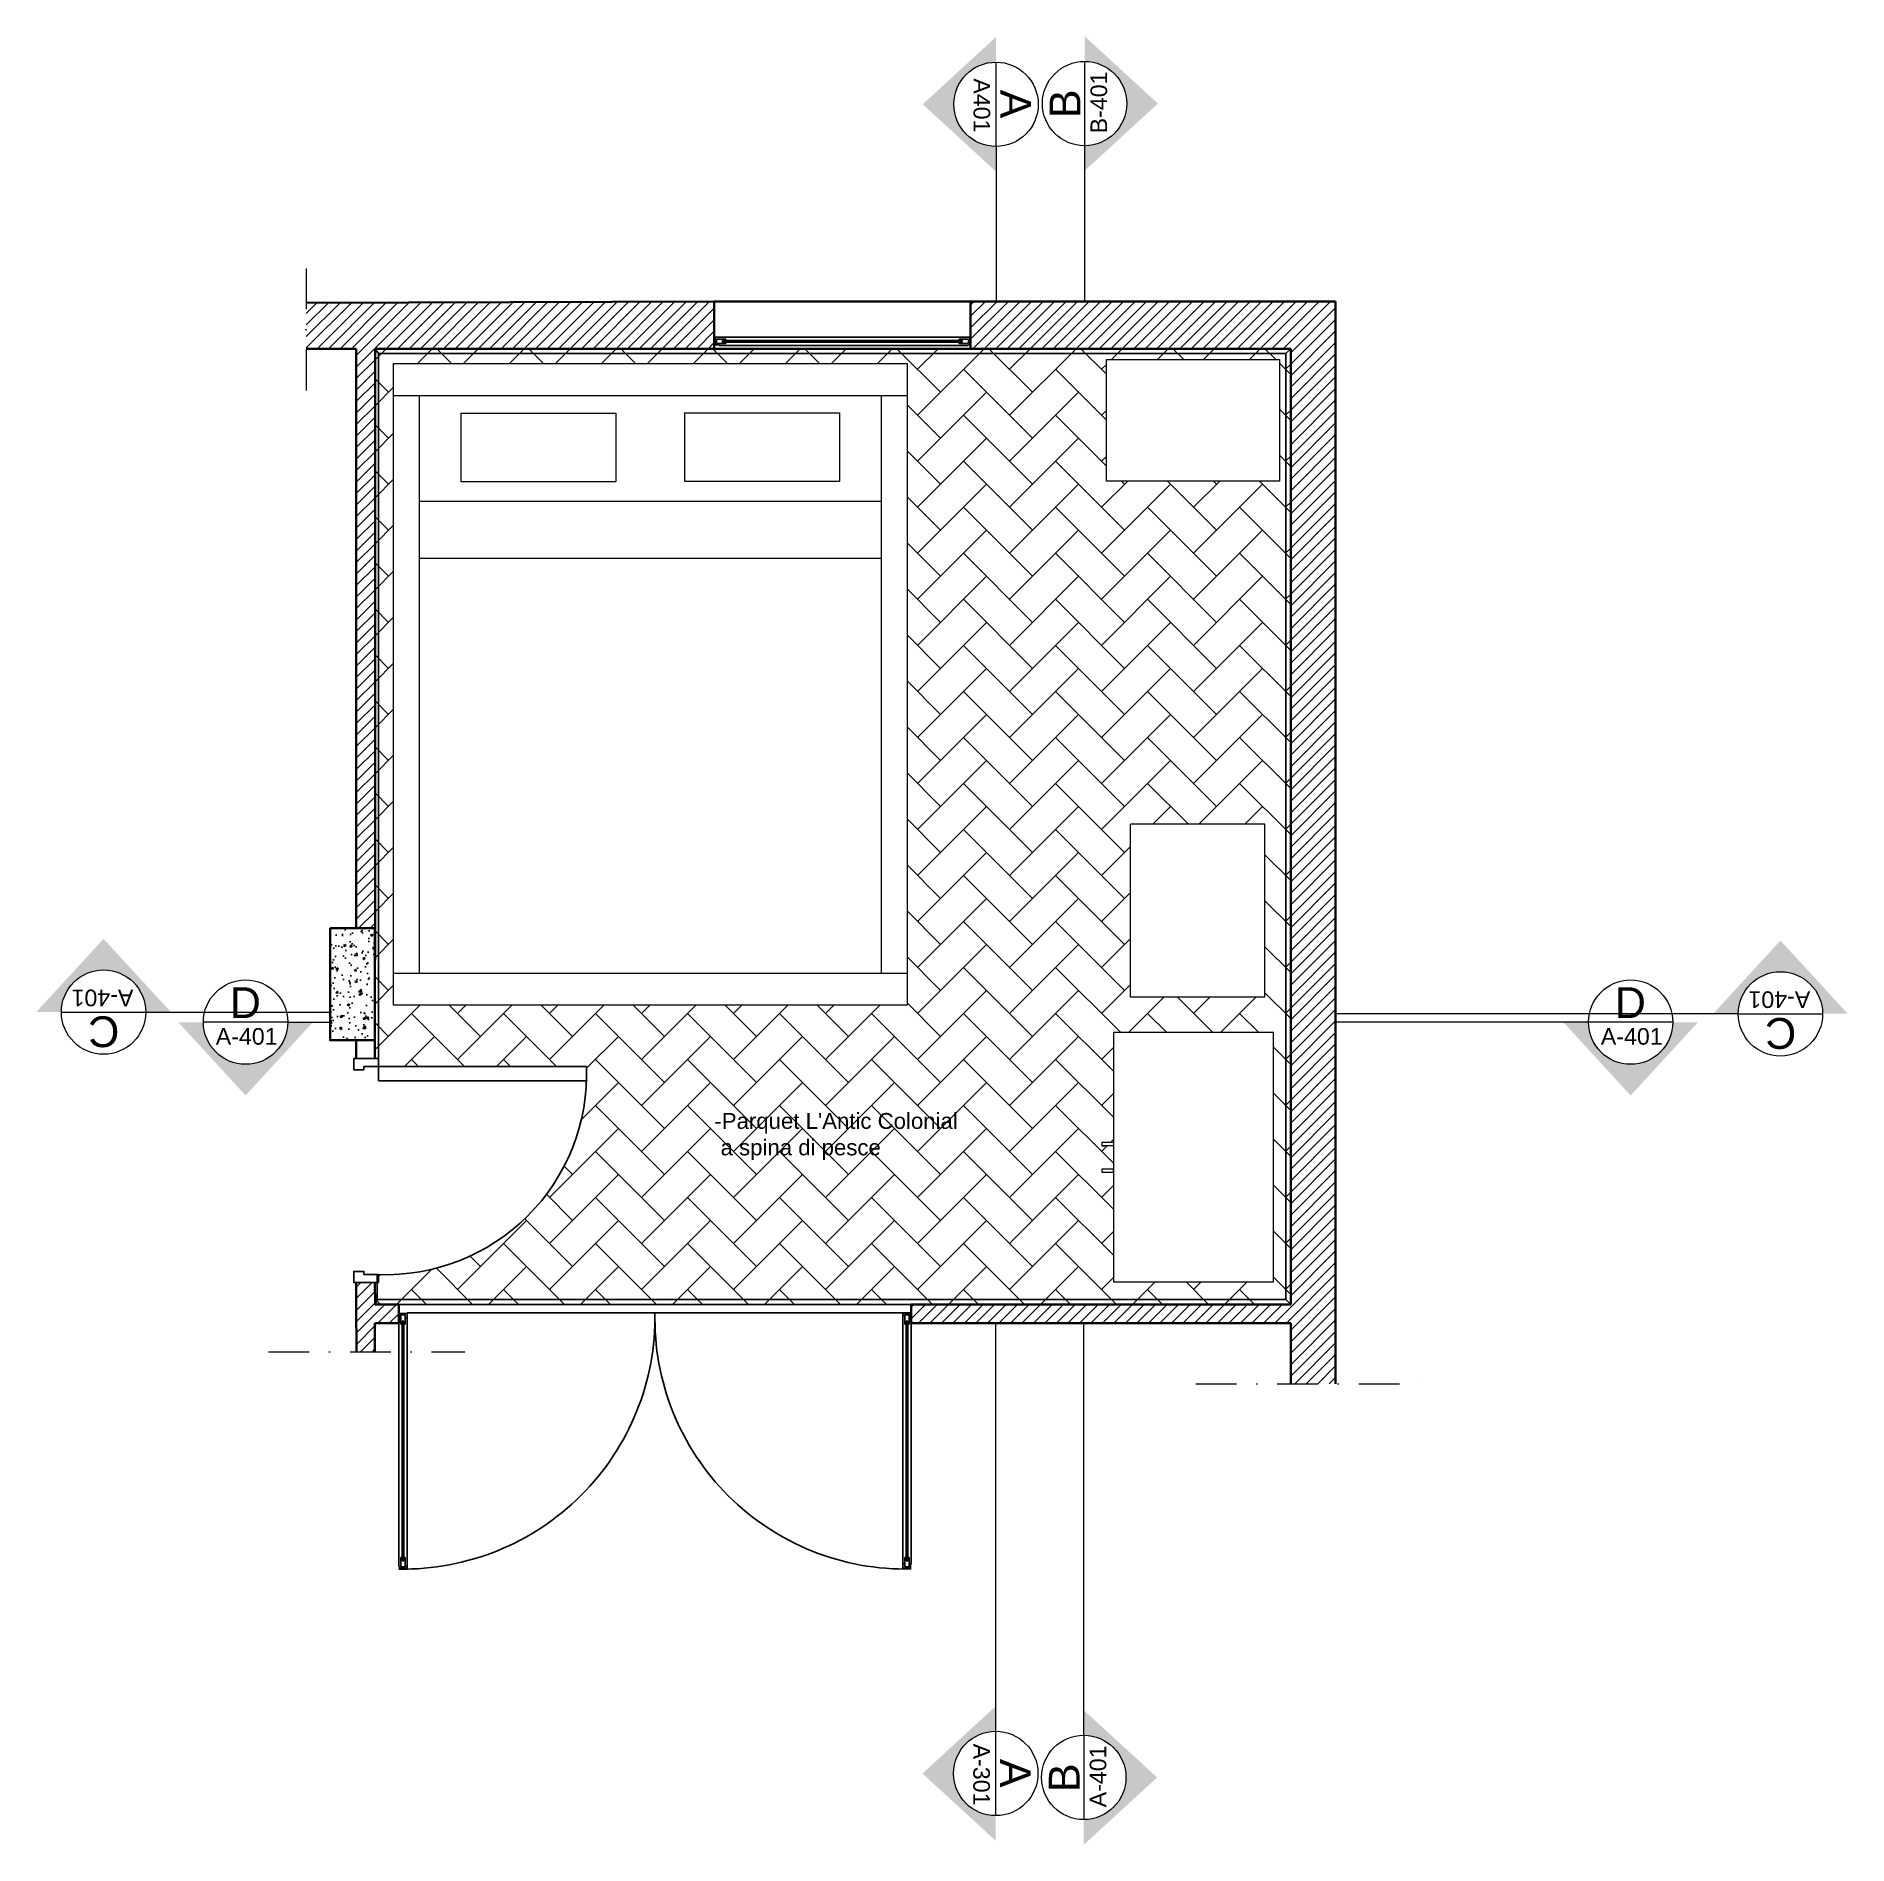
# Model space of a CAD drawing. Header units: millimetres. Extents: x -14534 to 38786, y 3807 to 47715.
# Drawn here: x -14534 to -8877, y 4875 to 10524 of the extents above; entities that cross this region are included whole.
import ezdxf
from ezdxf.enums import TextEntityAlignment as Align

# ---------------------------------------------------------------- set-up
doc = ezdxf.new("R2010")
doc.units = ezdxf.units.MM
doc.linetypes.add('CENTERX2', pattern=[4, 2.5, -0.5, 0.5, -0.5])
doc.linetypes.add('TRATTOPUNTO', pattern=[25.4, 12.7, -6.35, 0, -6.35])
for name, color, linetype, lineweight in [('A-ANNO-SYMB', 3, 'Continuous', 15), ('A-DETL', 6, 'Continuous', 25), ('A-DOOR-FULL', 4, 'Continuous', 25), ('A-FLOR-LEVL', 255, 'Continuous', 35), ('A-FURN', 8, 'Continuous', 18), ('A-GLAZ-FULL', 4, 'Continuous', 25), ('A-WALL-FULL', 7, 'Continuous', 35), ('tratteggio', 2, 'TRATTOPUNTO', 13)]:
    doc.layers.add(name, color=color, linetype=linetype, lineweight=lineweight)
doc.layers.add('G-ANNO-NPLT', color=210, linetype='Continuous', plot=False)
doc.styles.add('ARIAL', font='arial.ttf')

msp = doc.modelspace()

# ---------------------------------------------------------------- texts
at = {"layer": 'A-ANNO-SYMB', "insert": (-12416.5, 7160.5), "char_height": 49.577, "width": 1952.085, "attachment_point": 1}
msp.add_mtext("{\\fArial|b0|i0|c0|p34;-Parquet L'Antic Colonial\\P a spina di pesce}", dxfattribs=at)

# ---------------------------------------------------------------- blocks, each defined once
blk = doc.blocks.new('section plan')
h = blk.add_hatch(color=256)
h.dxf.hatch_style = 1
h.paths.add_polyline_path([(56.88, 0.31), (46.28, 0.31, -1), (10.72, 0.31), (0.12, 0.31), (28.5, -30.58)])
blk.add_line((46.28, 0.34), (10.72, 0.34))
blk.add_circle((28.5, 0.34), 17.78)
at = {"style": 'ARIAL'}
for tag, height, p in [('A', 13, (28.38, 8.58)), ('A-301', 7, (28.96, -5.66))]:
    blk.add_attdef(tag, text='', height=height, dxfattribs=at).set_placement(p, align=Align.MIDDLE_CENTER)

# ---------------------------------------------------------------- hatches: boundary and pattern name
at = {"ltscale": 40}
h = msp.add_hatch(dxfattribs=at)
h.set_pattern_fill('ANSI31', color=256, scale=8)
h.paths.add_polyline_path([(-12417.6, 9695.5), (-13691, 9690.7), (-13691, 9547.7), (-13535.3, 9547.7), (-13535.3, 7737.7), (-13476.3, 7737.7), (-13476.3, 9547.7), (-12417, 9547.7)])
h.paths.add_polyline_path([(-13402.5, 6521.5), (-13402.4, 6522.2), (-13402.5, 6562.8), (-13476.4, 6562.7), (-13476.5, 6630.7), (-13510.9, 6630.7), (-13534.8, 6630.7), (-13534.8, 6562.7), (-13534.5, 6414.8), (-13476.5, 6414.8), (-13476.5, 6504.4), (-13402.5, 6504.4)])
h = msp.add_hatch()
h.set_pattern_fill('ANSI31', color=256, scale=8)
h.paths.add_polyline_path([(-10476.5, 9695.5), (-11616.5, 9695.5), (-11616.5, 9695.5), (-11616.5, 9584), (-11616.5, 9584), (-11616.5, 9557.7), (-11616.5, 9547.7), (-10616.5, 9547.7), (-10616.5, 6562.8), (-11801.7, 6562.8), (-11801.7, 6504.4), (-10616.5, 6504.4), (-10616.5, 6314.5), (-10476.5, 6314.5)])
at = {"lineweight": 5, "ltscale": 40, "true_color": 0xc7c8ca}
h = msp.add_hatch(dxfattribs=at)
h.set_pattern_fill('AR-HBONE', color=9)
h.paths.add_polyline_path([(-10616.5, 9547.7), (-11616.5, 9547.7), (-12417, 9547.7), (-13476.3, 9547.7), (-13476.3, 7637.7), (-13476.5, 7387.7), (-13476.5, 7330.7), (-13465.9, 7330.7), (-13465.9, 7305.7), (-12815.9, 7305.7, -0.435368), (-13465.9, 6655.7), (-13465.9, 6630.7), (-13476.5, 6630.7), (-13476.4, 6562.7), (-13402.5, 6562.8), (-11801.7, 6562.8), (-10616.5, 6562.8)])
h.paths.add_polyline_path([(-11815, 7497.4), (-13418.4, 7497.4), (-13418.4, 9501.7), (-11815, 9501.7)], flags=16)
h.paths.add_polyline_path([(-11117.1, 8062.2), (-10697.1, 8062.2), (-10697.1, 7522.2), (-11117.1, 7522.2)], flags=16)
h.paths.add_polyline_path([(-11895.2, 7597.6), (-13338.3, 7597.6), (-13338.3, 9401.5), (-11895.2, 9401.5)], flags=0)
h.paths.add_polyline_path([(-11192.1, 9134.1), (-11192.1, 9514.1), (-10652.1, 9514.1), (-10652.1, 9134.1)], flags=16)
h.paths.add_polyline_path([(-12025.3, 9133.7), (-12510, 9133.7), (-12510, 9347.7), (-12025.3, 9347.7)], flags=0)
h.paths.add_polyline_path([(-11170.6, 7411.7), (-10670.6, 7411.7), (-10670.6, 6633.1), (-11170.6, 6633.1), (-11170.6, 6975.2), (-11206.9, 6975.2), (-11206.9, 6985.2), (-11170.6, 6985.2), (-11170.6, 7057.9), (-11206.9, 7057.9), (-11206.9, 7067.9), (-11170.6, 7067.9)], flags=16)
h.paths.add_polyline_path([(-12723.9, 9132.7), (-13208.6, 9132.7), (-13208.6, 9346.7), (-12723.9, 9346.7)], flags=0)
h.paths.add_polyline_path([(-12431.1, 7000.3), (-11646.2, 7000.3), (-11646.2, 7185.1), (-12431.1, 7185.1)], flags=24)
at = {"layer": 'A-DOOR-FULL'}
for points in [[(-13376.3, 6536.5), (-13402.5, 6536.5), (-13402.5, 6519.9), (-13400, 6519.9), (-13400, 6534), (-13378.8, 6534), (-13378.8, 6519.9), (-13376.3, 6519.9)], [(-13378.8, 6519.9), (-13376.3, 6519.9), (-13376.3, 6536.5), (-13402.5, 6536.5), (-13402.5, 6519.9), (-13400, 6519.9), (-13400, 6534), (-13378.8, 6534)], [(-11827.9, 6536.5), (-11801.7, 6536.5), (-11801.7, 6519.8), (-11804.2, 6519.8), (-11804.2, 6534), (-11825.4, 6534), (-11825.4, 6519.8), (-11827.9, 6519.8)], [(-11825.4, 6519.8), (-11827.9, 6519.8), (-11827.9, 6536.5), (-11801.7, 6536.5), (-11801.7, 6519.8), (-11804.2, 6519.8), (-11804.2, 6534), (-11825.4, 6534)], [(-13376.3, 5736), (-13402.5, 5736), (-13402.5, 5752.7), (-13400, 5752.7), (-13400, 5738.5), (-13378.8, 5738.5), (-13378.8, 5752.7), (-13376.3, 5752.7)], [(-13378.8, 5752.6), (-13376.3, 5752.6), (-13376.3, 5736), (-13402.5, 5736), (-13402.5, 5752.6), (-13400, 5752.6), (-13400, 5738.5), (-13378.8, 5738.5)], [(-11827.9, 5736.2), (-11801.7, 5736.2), (-11801.7, 5752.9), (-11804.2, 5752.9), (-11804.2, 5738.7), (-11825.4, 5738.7), (-11825.4, 5752.9), (-11827.9, 5752.9)], [(-11825.4, 5752.9), (-11827.9, 5752.9), (-11827.9, 5736.2), (-11801.7, 5736.2), (-11801.7, 5752.9), (-11804.2, 5752.9), (-11804.2, 5738.7), (-11825.4, 5738.7)]]:
    msp.add_hatch(color=256, dxfattribs=at).paths.add_polyline_path(points)
at = {"layer": 'A-GLAZ-FULL'}
for points in [[(-12417, 9584), (-12417, 9557.7), (-12400.4, 9557.7), (-12400.4, 9560.2), (-12414.5, 9560.2), (-12414.5, 9581.5), (-12400.4, 9581.5), (-12400.4, 9584)], [(-12400.4, 9581.5), (-12400.4, 9584), (-12417, 9584), (-12417, 9557.7), (-12400.4, 9557.7), (-12400.4, 9560.2), (-12414.5, 9560.2), (-12414.5, 9581.5)], [(-11616.5, 9584), (-11616.5, 9557.7), (-11633.2, 9557.7), (-11633.2, 9560.2), (-11619, 9560.2), (-11619, 9581.5), (-11633.2, 9581.5), (-11633.2, 9584)], [(-11633.1, 9581.5), (-11633.1, 9584), (-11616.5, 9584), (-11616.5, 9557.7), (-11633.1, 9557.7), (-11633.1, 9560.2), (-11619, 9560.2), (-11619, 9581.5)]]:
    msp.add_hatch(color=256, dxfattribs=at).paths.add_polyline_path(points)
at = {"layer": 'G-ANNO-NPLT'}
h = msp.add_hatch(dxfattribs=at)
h.set_pattern_fill('AR-CONC', color=256, scale=10, style=0)
h.set_pattern_definition([(50, (-69679.946, -40397.86), (71.72602, -6.275213), [7.5, -82.5]), (355, (-69679.946, -40397.86), (-13.87513, 75.21921), [6, -66]), (100.45144, (-69673.97, -40398.38), (57.850885, 68.944), [6.37402, -70.11421]), (46.1842, (-69679.946, -40377.86), (106.72413, -16.55193), [11.25, -123.75]), (96.63564, (-69671.05, -40379.24), (93.4662, 97.41186), [9.56103, -105.17138]), (351.18416, (-69679.95, -40377.86), (93.4662, 97.41186), [9, -99]), (21, (-69669.946, -40382.86), (59.690705, -40.26189), [7.5, -82.5]), (326, (-69669.946, -40382.86), (24.33153, 72.515005), [6, -66]), (71.45144, (-69664.97, -40386.215), (84.02224, 32.253115), [6.37402, -70.11421]), (37.5, (-69679.946, -40397.86), (1.2159855, 33.289385), [0, -65.2, 0, -67, 0, -66.25]), (7.5, (-69679.946, -40397.86), (26.306954, 39.441171), [0, -38.2, 0, -63.7, 0, -25.25]), (327.5, (-69702.246, -40397.86), (53.382244, -2.255487), [0, -25, 0, -78, 0, -103.5]), (317.5, (-69712.246, -40397.86), (58.318617, 10.010498), [0, -32.5, 0, -51.8, 0, -73.5])])
h.paths.add_polyline_path([(-13476.5, 7737.7), (-13616.5, 7737.7), (-13616.5, 7387.7), (-13476.5, 7387.7), (-13476.5, 7491.9)])

# ---------------------------------------------------------------- linework, layer by layer
at = {"layer": 'A-ANNO-SYMB', "ltscale": 40}
for p, q in [((-11536.9, 10179.3), (-11536.9, 9695.5)), ((-11260.5, 10181.6), (-11260.5, 9695.5)), ((-14192.5, 7475.5), (-13616.5, 7475.5)), ((-9218.9, 7470.1), (-10476.5, 7470.1)), ((-13748.9, 7444.2), (-13616.5, 7444.2)), ((-9686.7, 7444.2), (-10476.5, 7444.2)), ((-11537.7, 5229.3), (-11537.7, 6504.4)), ((-11263.1, 5216.9), (-11263.1, 6504.4))]:
    msp.add_line(p, q, dxfattribs=at)
at = {"layer": 'A-DETL', "ltscale": 40}
for p, q in [((-13476.3, 9547.7), (-13465.9, 9532.7)), ((-13465.9, 9532.7), (-10631.5, 9532.7)), ((-13465.9, 7305.7), (-13465.9, 9532.7)), ((-10631.5, 9532.7), (-10616.5, 9547.7)), ((-10631.5, 6577.7), (-10631.5, 9532.7)), ((-13470, 6577.7), (-13470, 6655.5)), ((-13476.5, 6562.7), (-13476.5, 6577.7)), ((-13470, 6577.7), (-13476.4, 6562.7)), ((-13470, 6577.7), (-10631.5, 6577.7)), ((-10631.5, 6577.7), (-10616.5, 6562.8)), ((-13476.4, 6562.7), (-13461.4, 6562.7))]:
    msp.add_line(p, q, dxfattribs=at)
at = {"layer": 'A-DOOR-FULL'}
for p, q in [((-13465.9, 7305.7), (-12815.9, 7305.7)), ((-13465.9, 7260.7), (-13465.9, 7305.7)), ((-12815.9, 7260.7), (-13465.9, 7260.7)), ((-13402.5, 6562.8), (-11801.7, 6562.8)), ((-13402.5, 6521.5), (-13402.5, 5744.6)), ((-13402.5, 6519.9), (-13400, 6519.9)), ((-13400, 6519.9), (-13400, 6534)), ((-13400, 6534), (-13378.8, 6534)), ((-13396, 6529.9), (-13382.7, 6529.9)), ((-13396, 6529.9), (-13396, 6500.7)), ((-13391.9, 6510.7), (-13391.9, 5761.8)), ((-13391.9, 6510.7), (-13386.9, 6510.7)), ((-13386.9, 6510.7), (-13386.9, 5761.8)), ((-13382.7, 6529.9), (-13382.7, 6500.7)), ((-13378.8, 6519.9), (-13376.3, 6519.9)), ((-13376.3, 6519.9), (-13376.3, 6536.5)), ((-13376.3, 6536.5), (-11827.9, 6536.5)), ((-13376.3, 6521.5), (-13376.3, 5736)), ((-11827.9, 5750.9), (-11827.9, 6536.5)), ((-11827.9, 6536.5), (-11801.7, 6536.5)), ((-11825.4, 6527.9), (-11827.9, 6527.9)), ((-11825.4, 6534), (-11804.2, 6534)), ((-11821.5, 6529.8), (-11821.5, 6500.6)), ((-11808.1, 6529.8), (-11821.5, 6529.8)), ((-11817.3, 5761.8), (-11817.3, 6510.6)), ((-11817.3, 6510.6), (-11812.3, 6510.6)), ((-11812.3, 5761.8), (-11812.3, 6510.6)), ((-11808.1, 6529.8), (-11808.1, 6500.6)), ((-11804.2, 6527.9), (-11804.2, 6534)), ((-11801.7, 6527.9), (-11804.2, 6527.9)), ((-11801.7, 5750.9), (-11801.7, 6527.9)), ((-13396, 6500.7), (-13391.9, 6500.7)), ((-13386.9, 6500.7), (-13382.7, 6500.7)), ((-11817.3, 6500.6), (-11821.5, 6500.6)), ((-11808.1, 6500.6), (-11812.3, 6500.6)), ((-13396, 5742.7), (-13396, 5771.8)), ((-13396, 5771.8), (-13391.9, 5771.8)), ((-13386.9, 5771.8), (-13382.7, 5771.8)), ((-13382.7, 5742.7), (-13382.7, 5771.8)), ((-11821.5, 5742.9), (-11821.5, 5772)), ((-11817.3, 5772), (-11821.5, 5772)), ((-11808.1, 5772), (-11812.3, 5772)), ((-11808.1, 5742.9), (-11808.1, 5772)), ((-13402.5, 5744.6), (-13400, 5744.6)), ((-13376.3, 5736), (-13402.5, 5736)), ((-13400, 5744.6), (-13400, 5738.5)), ((-13378.8, 5738.5), (-13400, 5738.5)), ((-13396, 5742.7), (-13382.7, 5742.7)), ((-13386.9, 5761.8), (-13391.9, 5761.8)), ((-13378.8, 5744.6), (-13376.3, 5744.6)), ((-11827.9, 5752.9), (-11827.9, 5736.2)), ((-11825.4, 5752.9), (-11827.9, 5752.9)), ((-11804.2, 5738.7), (-11825.4, 5738.7)), ((-11808.1, 5742.9), (-11821.5, 5742.9)), ((-11812.3, 5762), (-11817.3, 5762)), ((-11801.7, 5752.9), (-11804.2, 5752.9)), ((-11804.2, 5752.9), (-11804.2, 5738.7))]:
    msp.add_line(p, q, dxfattribs=at)
at = {"layer": 'A-DOOR-FULL', "color": 7}
for points in [[(-13510.9, 7305.7), (-13510.9, 7295.7), (-13542.9, 7295.7), (-13542.9, 7330.7), (-13510.9, 7330.7)], [(-13510.9, 7330.7), (-13510.9, 7330.7), (-13465.9, 7330.7), (-13465.9, 7305.7), (-13510.9, 7305.7)], [(-13510.9, 6655.7), (-13510.9, 6665.7), (-13542.9, 6665.7), (-13542.9, 6630.7), (-13510.9, 6630.7)], [(-13510.9, 6630.7), (-13510.9, 6630.7), (-13465.9, 6630.7), (-13465.9, 6655.7), (-13510.9, 6655.7)]]:
    msp.add_lwpolyline(points, dxfattribs=at)
at = {"layer": 'A-DOOR-FULL'}
for centre, radius, start, end in [((-13443.4, 7283.2), 627.9, 267.9464, 2.0536), ((-13389.4, 6523.3), 787.4, 269.0449, 0.9648), ((-11820.7, 6517.8), 781.6, 178.628, 271.4074)]:
    msp.add_arc(centre, radius, start, end, dxfattribs=at)
at = {"layer": 'A-FLOR-LEVL'}
for p, q in [((-11616.5, 9695.5), (-12417.6, 9695.5)), ((-12417, 9547.7), (-11616.5, 9547.7))]:
    msp.add_line(p, q, dxfattribs=at)
at = {"layer": 'A-FURN'}
for p, q in [((-11192.1, 9134.1), (-11192.1, 9514.1)), ((-11192.1, 9514.1), (-10652.1, 9514.1)), ((-10652.1, 9514.1), (-10652.1, 9134.1)), ((-13418.4, 9501.7), (-11815, 9501.7)), ((-13418.4, 7497.4), (-13418.4, 9501.7)), ((-11815, 9501.7), (-11815, 7497.4)), ((-13418.4, 9401.5), (-11815, 9401.5)), ((-13338.3, 9401.5), (-13338.3, 7597.6)), ((-11895.2, 9401.5), (-11895.2, 7597.6)), ((-13208.6, 9346.7), (-13208.6, 9132.7)), ((-13208.6, 9346.7), (-12723.9, 9346.7)), ((-12723.9, 9346.7), (-12723.9, 9132.7)), ((-12510, 9347.7), (-12510, 9133.7)), ((-12510, 9347.7), (-12025.3, 9347.7)), ((-12025.3, 9133.7), (-12025.3, 9347.7)), ((-13208.6, 9132.7), (-12723.9, 9132.7)), ((-12510, 9133.7), (-12025.3, 9133.7)), ((-10652.1, 9134.1), (-11192.1, 9134.1)), ((-13337.8, 9071.6), (-11896.2, 9071.6)), ((-13336.6, 8893.1), (-11895.2, 8893.1)), ((-10697.1, 8062.2), (-11117.1, 8062.2)), ((-11117.1, 7522.2), (-11117.1, 8062.2)), ((-10697.1, 7522.2), (-10697.1, 8062.2)), ((-13418.4, 7597.6), (-11815, 7597.6)), ((-11815, 7497.4), (-13418.4, 7497.4)), ((-10697.1, 7522.2), (-11117.1, 7522.2)), ((-11170.6, 7411.7), (-11170.6, 6633.1)), ((-10670.6, 7411.7), (-11170.6, 7411.7)), ((-10670.6, 6633.1), (-10670.6, 7411.7)), ((-11170.6, 7067.9), (-11206.9, 7067.9)), ((-11206.9, 7067.9), (-11206.9, 7057.9)), ((-11170.6, 7057.9), (-11206.9, 7057.9)), ((-11206.9, 7057.9), (-11196.9, 7057.9)), ((-11170.6, 7067.9), (-11170.6, 7057.9)), ((-11170.6, 6985.2), (-11206.9, 6985.2)), ((-11206.9, 6985.2), (-11206.9, 6975.2)), ((-11206.9, 6975.2), (-11170.6, 6975.2)), ((-11170.6, 6975.2), (-11170.6, 6985.2)), ((-11170.6, 6633.1), (-10670.6, 6633.1))]:
    msp.add_line(p, q, dxfattribs=at)
at = {"layer": 'A-GLAZ-FULL'}
for p, q in [((-12400.4, 9584), (-12417, 9584)), ((-12414.5, 9560.2), (-12414.5, 9581.5)), ((-12410.4, 9564.2), (-12410.4, 9577.5)), ((-12410.4, 9577.5), (-12381.2, 9577.5)), ((-12410.4, 9564.2), (-12381.2, 9564.2)), ((-12402, 9584), (-11616.5, 9584)), ((-12400.4, 9581.5), (-12400.4, 9584)), ((-12391.2, 9573.3), (-11642.4, 9573.3)), ((-12391.2, 9568.3), (-12391.2, 9573.3)), ((-12391.2, 9568.3), (-11642.4, 9568.3)), ((-12381.2, 9573.3), (-12381.2, 9577.5)), ((-12381.2, 9564.2), (-12381.2, 9568.3)), ((-11623.2, 9577.5), (-11652.4, 9577.5)), ((-11652.4, 9573.3), (-11652.4, 9577.5)), ((-11652.4, 9564.2), (-11652.4, 9568.3)), ((-11623.2, 9564.2), (-11652.4, 9564.2)), ((-11642.4, 9573.3), (-11642.4, 9568.3)), ((-11625.1, 9581.5), (-11625.1, 9584)), ((-11623.2, 9564.2), (-11623.2, 9577.5)), ((-11619, 9581.5), (-11619, 9560.2)), ((-11616.5, 9584), (-11616.5, 9557.7)), ((-12400.4, 9560.2), (-12414.5, 9560.2)), ((-12402, 9557.7), (-11625.1, 9557.7)), ((-12400.4, 9557.7), (-12400.4, 9560.2)), ((-11625.1, 9560.2), (-11619, 9560.2)), ((-11625.1, 9557.7), (-11625.1, 9560.2))]:
    msp.add_line(p, q, dxfattribs=at)
at = {"layer": 'A-WALL-FULL'}
for p, q in [((-12417.6, 9695.5), (-13691, 9690.7)), ((-12417, 9547.7), (-12417.6, 9695.5)), ((-11616.5, 9695.5), (-11616.5, 9547.7)), ((-10476.5, 9695.5), (-11616.5, 9695.5)), ((-10476.5, 9695.5), (-10476.5, 6314.5)), ((-12417, 9584), (-12417, 9547.7)), ((-13691, 9547.7), (-13535.3, 9547.7)), ((-13535.3, 7737.7), (-13535.3, 9547.7)), ((-13476.3, 7637.7), (-13476.3, 9547.7)), ((-13476.3, 7637.7), (-13476.3, 9547.7)), ((-13476.3, 9547.7), (-12417, 9547.7)), ((-11616.5, 9547.7), (-10616.5, 9547.7)), ((-10616.5, 6562.8), (-10616.5, 9547.7)), ((-13476.5, 7330.7), (-13476.5, 7491.9)), ((-13534.9, 7387.7), (-13534.9, 7330.7)), ((-13534.8, 6630.7), (-13534.8, 6562.7)), ((-13476.4, 6562.7), (-13476.5, 6630.7)), ((-13402.5, 6562.8), (-13476.5, 6562.7)), ((-13402.5, 6562.8), (-13402.3, 6504.4)), ((-10616.5, 6562.8), (-11801.7, 6562.8)), ((-11801.7, 6504.4), (-11801.7, 6562.8)), ((-13534.8, 6562.7), (-13534.5, 6414.8)), ((-13476.5, 6414.8), (-13476.5, 6504.4)), ((-13402.3, 6504.4), (-13476.5, 6504.4)), ((-11801.7, 6504.4), (-10616.5, 6504.4)), ((-10616.5, 6314.5), (-10616.5, 6504.4))]:
    msp.add_line(p, q, dxfattribs=at)
msp.add_lwpolyline([(-13616.5, 7737.7), (-13476.5, 7737.7), (-13476.5, 7387.7), (-13616.5, 7387.7)], close=True, dxfattribs=at)
at = {"layer": 'tratteggio', "ltscale": 10}
for p, q in [((-13691, 9797.7), (-13691, 9413.4)), ((-13808.6, 6414.8), (-13195.6, 6414.8)), ((-10912.6, 6314.5), (-10162.1, 6314.5))]:
    msp.add_line(p, q, dxfattribs=at)

# ---------------------------------------------------------------- block references
at = {"layer": 'A-ANNO-SYMB', "color": 0, "linetype": 'CENTERX2', "ltscale": 5, "xscale": 7.406745225669486, "yscale": 7.406745225669486, "zscale": 7.406745225669486}
for p, rotation, values in [((-11258, 10102.2), 90, {'A-301': 'B-401', 'A': 'B'}), ((-11539.4, 10522.1), 270.0000000000001, {'A-301': 'A401', 'A': 'A'}), ((-14113.1, 7478), 180, {'A-301': 'A-401', 'A': 'C'}), ((-8876.1, 7472.6), 180, {'A-301': 'A-401', 'A': 'C'}), ((-11540.2, 5308.7), 270.0000000000001, {'A-301': 'A-301', 'A': 'A'}), ((-11260.5, 4874.1), 90, {'A-301': 'A-401', 'A': 'B'})]:
    msp.add_blockref('section plan', p, dxfattribs=dict(at, rotation=rotation)).add_auto_attribs(values)
for p in [(-14091.7, 7441.7), (-9766.1, 7441.7)]:
    msp.add_blockref('section plan', p, dxfattribs=at).add_auto_attribs({'A-301': 'A-401', 'A': 'D'})

msp.set_redraw_order([(e.dxf.handle, doc.entitydb.next_handle()) for e in msp.query("TEXT MTEXT ATTDEF DIMENSION ARC_DIMENSION")])  # texts and dimensions are drawn at this point

doc.saveas('drawing.dxf')
